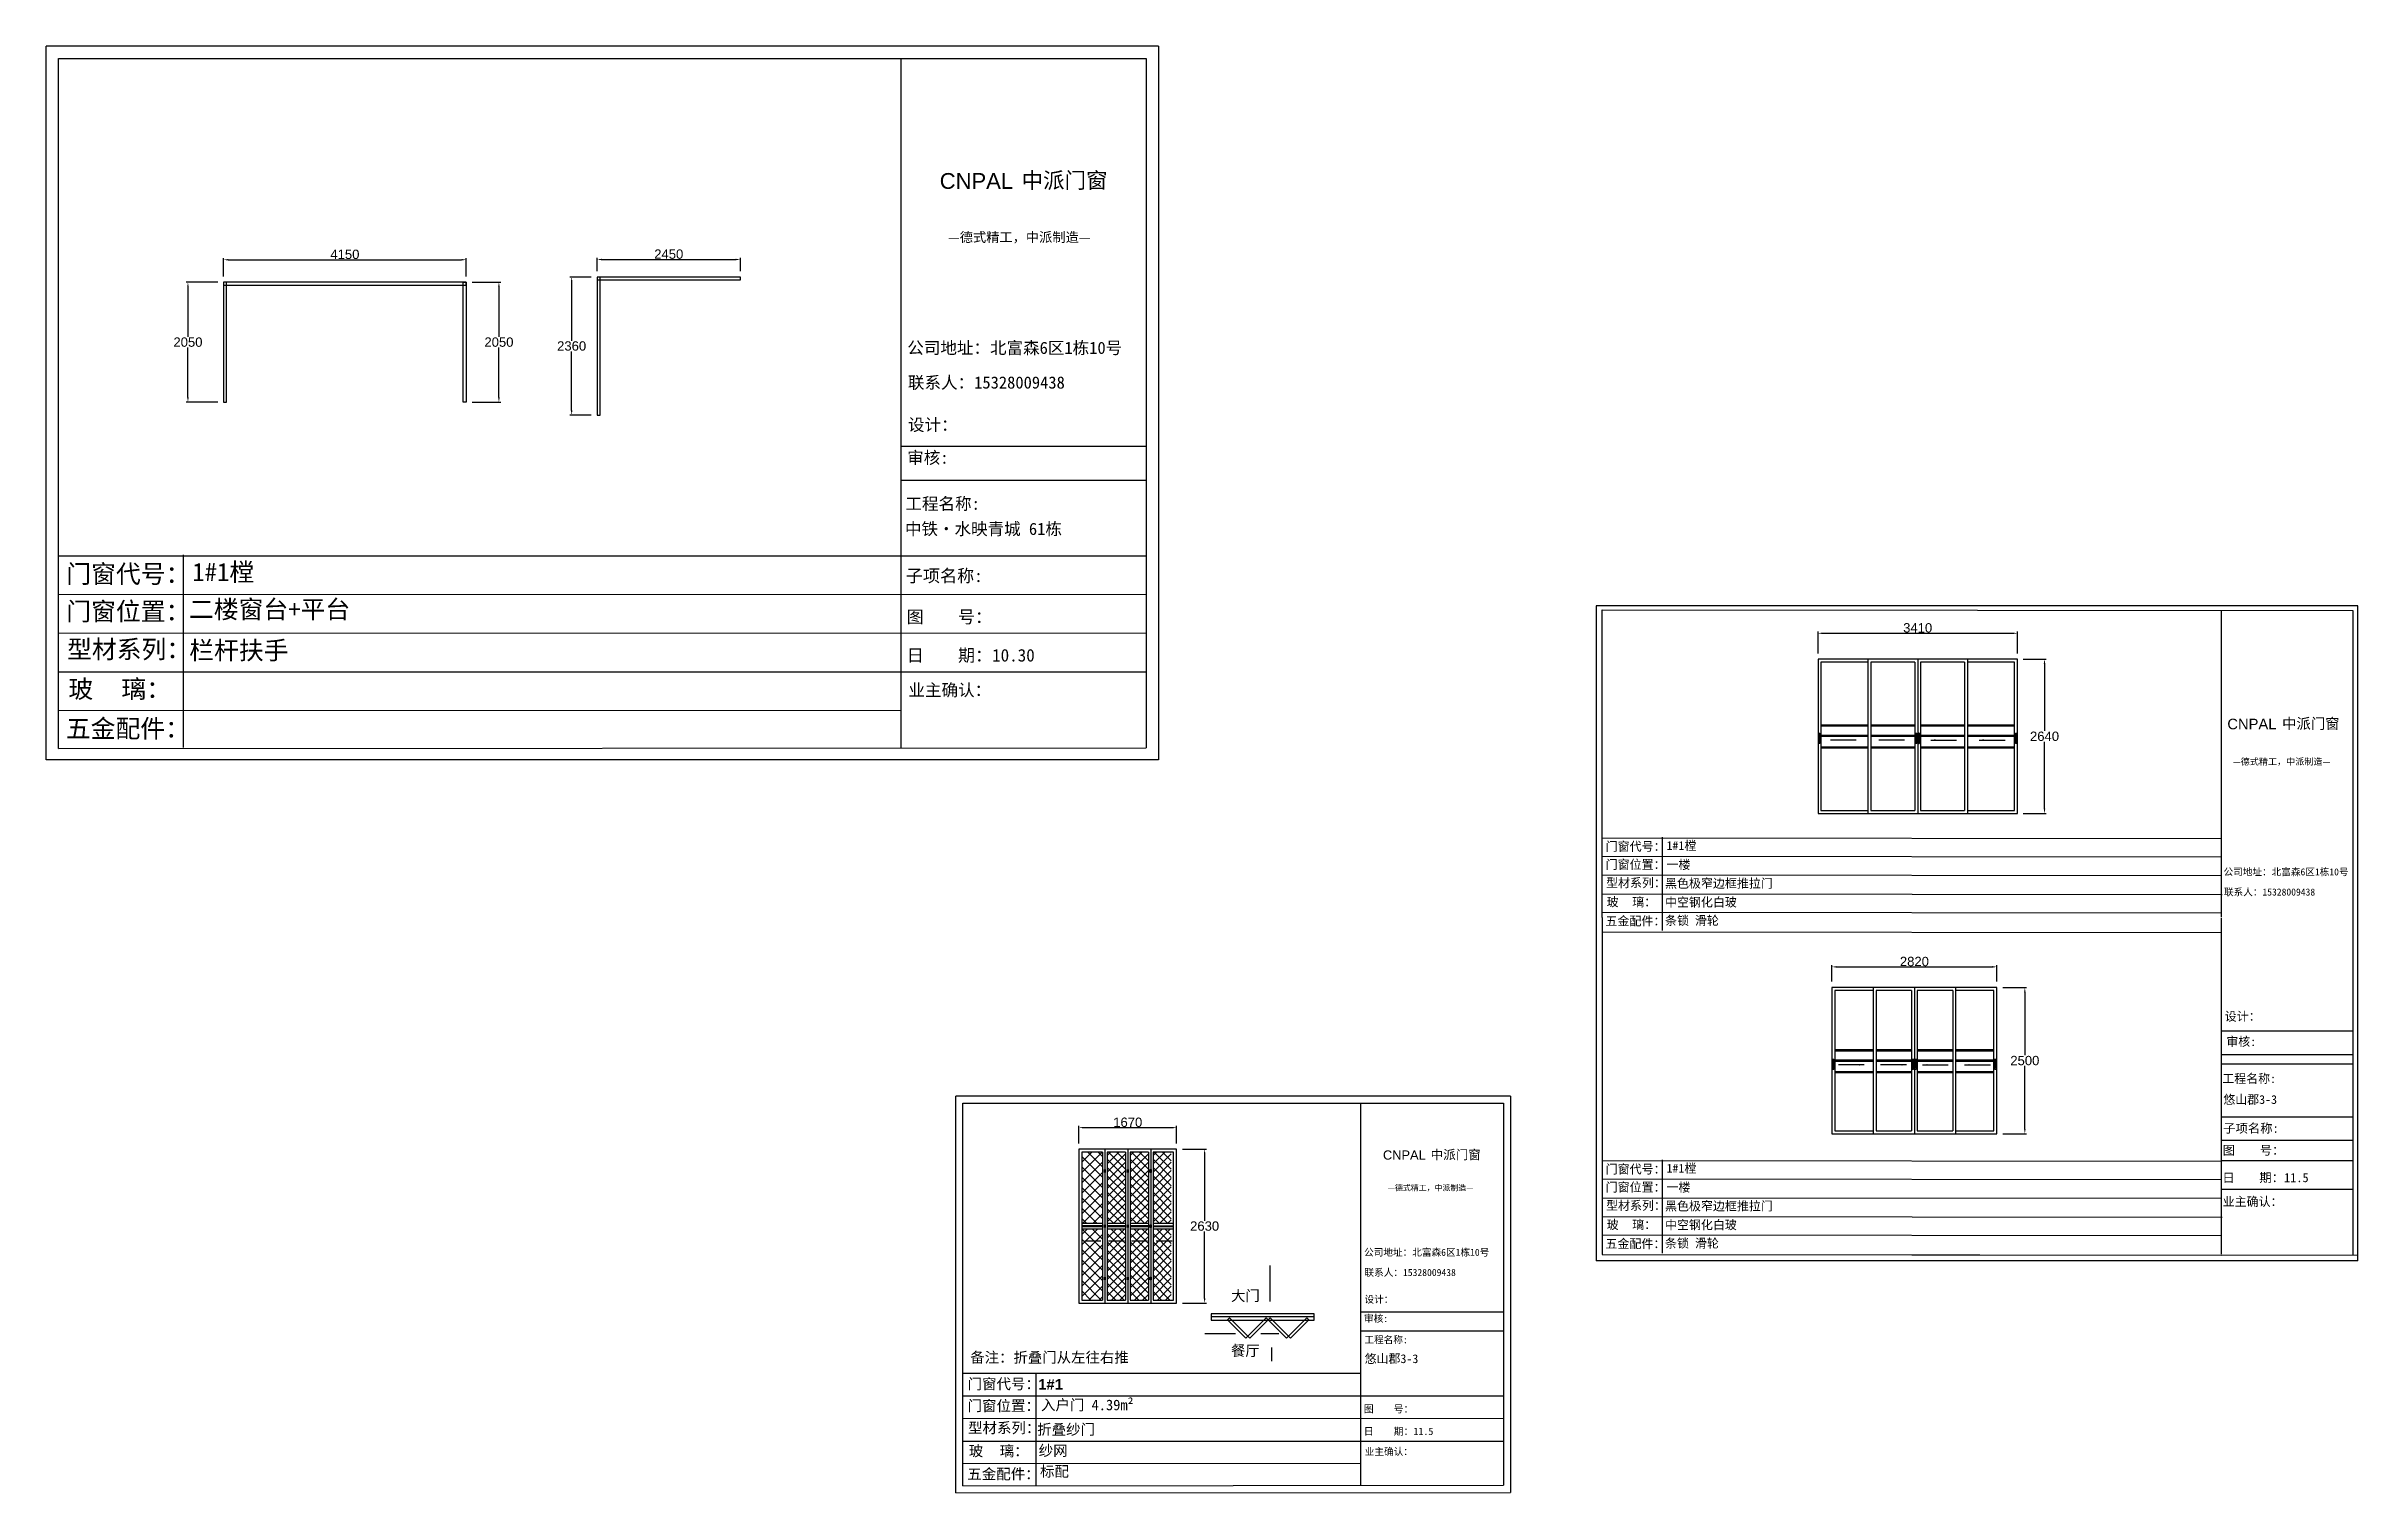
# Model space of a CAD drawing. Header units: inches. Extents: x -138455 to 599497, y -747149 to 13167.
# Drawn here: x 312230 to 351772, y -473046 to -448312 of the extents above; entities that cross this region are included whole.
import ezdxf

# ---------------------------------------------------------------- set-up
doc = ezdxf.new("R2010")
doc.units = ezdxf.units.IN
doc.header["$MEASUREMENT"] = 0
doc.header["$PDMODE"] = 35
doc.header["$PDSIZE"] = -3
doc.layers.add('0 @ 1', color=7, linetype='Continuous')
doc.styles.add('Annotative', font='arialbd.ttf')
doc.styles.add('MtXpl_', font='')
doc.styles.get("Standard").update_dxf_attribs({"font": 'arial.ttf'})
doc.styles.get('MtXpl_').set_extended_font_data('SimSun')
doc.dimstyles.get("Standard").update_dxf_attribs({"dimtxt": 80, "dimasz": 70, "dimexe": 40, "dimexo": 80, "dimgap": 0, "dimtad": 1, "dimtih": 1, "dimtoh": 1, "dimdec": 0, "dimzin": 0, "dimdsep": 46, "dimtxsty": 'Standard', "dimcen": 0.09, "dimadec": 0, "dimazin": 0, "dimtfac": 1, "dimtdec": 0, "dimtofl": 0, "dimtmove": 0, "dimatfit": 3, "dimfxl": 0, "dimtolj": 1, "dimtzin": 0, "dimarcsym": 0})

msp = doc.modelspace()

# ---------------------------------------------------------------- texts
for height, p in [(269.64, (327514, -450750.1)), (180.36, (349541.2, -459991.3)), (157.16, (335096.4, -467349.9))]:
    msp.add_text('CNPAL', height=height).set_placement(p)
at = {"style": 'MtXpl_'}
for s, height, p in [('中派门窗', 269.64, (328914.1, -450739)), ('—德式精工，中派制造—', 165.935, (327655.1, -451659)), ('公司地址：北富森6区1栋10号', 207.419, (326959.8, -453572.5)), ('联系人：15328009438', 207.419, (326971.1, -454165.4)), ('设计：', 207.42, (326971.4, -454887.7)), ('审核:', 207.42, (326958.1, -455450.1)), ('工程名称:', 207.42, (326927.8, -456237.3)), ('中铁·水映青城 61栋', 207.419, (326919.2, -456667.9)), ('子项名称:', 214.34, (326934.4, -457473.2)), ('图    号：', 214.34, (326949.8, -458176.1)), ('日    期：10.30', 214.336, (326950.6, -458832.7)), ('业主确认：', 207.42, (326979.3, -459424)), ('中派门窗', 180.36, (350477.7, -459983.9)), ('—德式精工，中派制造—', 110.99, (349635.6, -460599.3)), ('公司地址：北富森6区1栋10号', 120.577, (349477.1, -462490)), ('联系人：15328009438', 120.577, (349483.7, -462834.7)), ('设计：', 149.85, (349497.4, -464976.1)), ('审核:', 149.85, (349523.3, -465406.5)), ('工程名称:', 149.85, (349454.6, -466039.8)), ('悠山郡3-3', 149.85, (349471.9, -466397.9)), ('子项名称:', 154.84, (349470.1, -466890.7)), ('中派门窗', 157.16, (335912.4, -467343.4)), ('图    号：', 154.84, (349462.7, -467266.2)), ('—德式精工，中派制造—', 96.712, (335178.6, -467879.7)), ('日    期：11.5', 154.844, (349455.6, -467735.6)), ('业主确认：', 149.85, (349462.2, -468143.9)), ('公司地址：北富森6区1栋10号', 120.89, (334773.4, -468994.9)), ('联系人：15328009438', 120.89, (334779.9, -469340.5)), ('设计：', 120.89, (334780.1, -469799.2)), ('审核:', 120.89, (334772.4, -470127)), ('工程名称:', 120.89, (334779.6, -470490.1)), ('悠山郡3-3', 149.85, (334782.5, -470829.4)), ('图    号：', 124.92, (334767.6, -471675.7)), ('日    期：11.5', 124.922, (334768, -472058.3)), ('业主确认：', 120.89, (334784.8, -472402.9))]:
    msp.add_text(s, height=height, dxfattribs=at).set_placement(p)
at = {"layer": '0 @ 1', "style": 'Annotative'}
for s, height, p in [('门窗代号：', 311.13, (312573.2, -457489.7)), ('门窗位置：', 311.13, (312573.2, -458130.7)), ('型材系列：', 311.13, (312586.3, -458778.2)), ('玻    璃：', 311.13, (312608.1, -459457.1)), ('五金配件：', 311.13, (312565.6, -460133.6)), ('门窗代号：', 150.15, (338907.1, -462070.6)), ('门窗位置：', 150.15, (338907.1, -462379.9)), ('型材系列：', 150.15, (338913.4, -462692.4)), ('玻    璃：', 150.15, (338923.9, -463020.1)), ('五金配件：', 150.15, (338903.4, -463346.5)), ('门窗代号：', 150.15, (338907.1, -467588.5)), ('门窗位置：', 150.15, (338907.1, -467897.8)), ('型材系列：', 150.15, (338913.4, -468210.3)), ('玻    璃：', 150.15, (338923.9, -468538)), ('五金配件：', 150.15, (338903.4, -468864.4)), ('门窗代号：', 181.34, (327991.5, -471275.6)), ('1#1', 181.34, (329199.9, -471284.3)), ('门窗位置：', 181.34, (327991.5, -471649.2)), ('型材系列：', 181.34, (327999.1, -472026.6)), ('折叠纱门 ', 181.34, (329181.3, -472053.8)), ('玻    璃：', 181.34, (328011.8, -472422.3)), ('纱网', 181.34, (329207.5, -472414.4)), ('五金配件：', 181.34, (327987, -472816.5))]:
    msp.add_text(s, height=height, dxfattribs=at).set_placement(p)
at = {"layer": '0 @ 1', "attachment_point": 1, "style": 'Annotative'}
for s, width, heights, insert, char_height in [('{\\fSimSun|b1|i0|c134|p2;1#1樘}', 4396.385, [0], (314727.6, -457146.8), 311.128), ('{\\fSimSun|b1|i0|c134|p2;二楼窗台+平台}', 9623.649, [0], (314672.2, -457783.7), 311.128), ('{\\fSimSun|b1|i0|c134|p2;栏杆扶手}', 9006.576, [0], (314676, -458486), 311.128), ('{\\fSimSun|b1|i0|c134|p2;一楼}', 4396.385, [0], (339946.9, -462231.5), 150.152), ('{\\fSimSun|b1|i0|c134|p2;1#1樘}', 4396.385, [0], (339946.8, -461905.1), 150.152), ('{\\fSimSun|b1|i0|c134|p2;黑色极窄边框推拉门}', 4396.385, [165.5], (339921.9, -462551.4), 150.152), ('{\\fSimSun|b1|i0|c134|p2;中空钢化白玻}', 4396.385, [0], (339922, -462873.4), 150.152), ('{\\fSimSun|b1|i0|c134|p2;条锁 滑轮 }', 4396.385, [0], (339922.1, -463188), 150.152), ('{\\fSimSun|b1|i0|c134|p2;一楼}', 4396.385, [0], (339946.9, -467749.4), 150.152), ('{\\fSimSun|b1|i0|c134|p2;1#1樘}', 4396.385, [0], (339946.8, -467423), 150.152), ('{\\fSimSun|b1|i0|c134|p2;黑色极窄边框推拉门}', 4396.385, [165.5], (339921.9, -468069.3), 150.152), ('{\\fSimSun|b1|i0|c134|p2;中空钢化白玻}', 4396.385, [0], (339922, -468391.3), 150.152), ('{\\fSimSun|b1|i0|c134|p2;条锁 滑轮 }', 4396.385, [0], (339922.1, -468705.9), 150.152), ('{\\fSimSun|b1|i0|c134|p2;大门}', 604.699, [0], (332496.9, -469587.1), 180.693), ('{\\fSimSun|b1|i0|c134|p2;餐厅}', 604.699, [0], (332496.9, -470525.8), 180.693), ('{\\fSimSun|b1|i0|c134|p2;备注：折叠门从左往右推}', 4530.551, [0], (328036.5, -470641.4), 180.693), ('{\\fSimSun|b1|i0|c134|p2;入户门 4.39m²}', 4396.385, [0], (329246.4, -471453.7), 181.335), ('{\\fSimSun|b1|i0|c134|p2;标配}', 7563.173, [0], (329230.1, -472589.6), 181.335)]:
    msp.add_mtext_dynamic_manual_height_columns(s, width=width, gutter_width=903.5, heights=heights, dxfattribs=dict(at, insert=insert, char_height=char_height))

# ---------------------------------------------------------------- blocks, each defined once
blk = doc.blocks.new('*D2137')
at = {"color": 0, "lineweight": -2, "transparency": 16777216}
for p, q in [((315264, -452247), (315264, -451933)), ((315344, -451963), (319334, -451963)), ((319414, -452247), (319414, -451933))]:
    blk.add_line(p, q, dxfattribs=at)
at = {"color": 0, "transparency": 16777216}
for points in [[(315344, -451950), (315344, -451976), (315264, -451963)], [(319334, -451950), (319334, -451976), (319414, -451963)]]:
    blk.add_solid(points, dxfattribs=at)
at = {"layer": 'Defpoints', "color": 0, "transparency": 16777216}
for p in [(319414, -451963), (315264, -452347), (319414, -452347)]:
    blk.add_point(p, dxfattribs=at)
at = {"color": 0, "transparency": 16777216, "insert": (317339, -451871), "char_height": 160, "attachment_point": 5}
blk.add_mtext('\\A1;4150', dxfattribs=at)
blk = doc.blocks.new('*D2138')
at = {"color": 0, "lineweight": -2, "transparency": 16777216}
for p, q in [((315164, -452347), (314624, -452347)), ((314654, -452427), (314654, -453280)), ((314654, -454317), (314654, -453463)), ((315164, -454397), (314624, -454397))]:
    blk.add_line(p, q, dxfattribs=at)
at = {"color": 0, "transparency": 16777216}
for points in [[(314641, -452427), (314667, -452427), (314654, -452347)], [(314641, -454317), (314667, -454317), (314654, -454397)]]:
    blk.add_solid(points, dxfattribs=at)
at = {"layer": 'Defpoints', "color": 0, "transparency": 16777216}
for p in [(315264, -452347), (314654, -454397), (315264, -454397)]:
    blk.add_point(p, dxfattribs=at)
at = {"color": 0, "transparency": 16777216, "insert": (314654, -453372), "char_height": 160, "attachment_point": 5}
blk.add_mtext('\\A1;2050', dxfattribs=at)
blk = doc.blocks.new('*D2139')
at = {"color": 0, "lineweight": -2, "transparency": 16777216}
for p, q in [((319514, -452347), (320004, -452347)), ((319974, -452427), (319974, -453280)), ((319974, -454317), (319974, -453463)), ((319514, -454397), (320004, -454397))]:
    blk.add_line(p, q, dxfattribs=at)
at = {"color": 0, "transparency": 16777216}
for points in [[(319960, -452427), (319987, -452427), (319974, -452347)], [(319960, -454317), (319987, -454317), (319974, -454397)]]:
    blk.add_solid(points, dxfattribs=at)
at = {"layer": 'Defpoints', "color": 0, "transparency": 16777216}
for p in [(319414, -452347), (319414, -454397), (319974, -454397)]:
    blk.add_point(p, dxfattribs=at)
at = {"color": 0, "transparency": 16777216, "insert": (319974, -453372), "char_height": 160, "attachment_point": 5}
blk.add_mtext('\\A1;2050', dxfattribs=at)
blk = doc.blocks.new('*D2140')
at = {"color": 0, "lineweight": -2, "transparency": 16777216}
for p, q in [((321654, -452158), (321654, -451928)), ((321734, -451958), (324024, -451958)), ((324104, -452158), (324104, -451928))]:
    blk.add_line(p, q, dxfattribs=at)
at = {"color": 0, "transparency": 16777216}
for points in [[(321734, -451945), (321734, -451972), (321654, -451958)], [(324024, -451945), (324024, -451972), (324104, -451958)]]:
    blk.add_solid(points, dxfattribs=at)
at = {"layer": 'Defpoints', "color": 0, "transparency": 16777216}
for p in [(324104, -451958), (321654, -452258), (324104, -452258)]:
    blk.add_point(p, dxfattribs=at)
at = {"color": 0, "transparency": 16777216, "insert": (322879, -451867), "char_height": 160, "attachment_point": 5}
blk.add_mtext('\\A1;2450', dxfattribs=at)
blk = doc.blocks.new('*D2141')
at = {"color": 0, "lineweight": -2, "transparency": 16777216}
for p, q in [((321554, -452258), (321188, -452258)), ((321218, -452338), (321218, -453347)), ((321218, -454538), (321218, -453530)), ((321554, -454618), (321188, -454618))]:
    blk.add_line(p, q, dxfattribs=at)
at = {"color": 0, "transparency": 16777216}
for points in [[(321205, -452338), (321232, -452338), (321218, -452258)], [(321205, -454538), (321232, -454538), (321218, -454618)]]:
    blk.add_solid(points, dxfattribs=at)
at = {"layer": 'Defpoints', "color": 0, "transparency": 16777216}
for p in [(321654, -452258), (321218, -454618), (321654, -454618)]:
    blk.add_point(p, dxfattribs=at)
at = {"color": 0, "transparency": 16777216, "insert": (321218, -453438), "char_height": 160, "attachment_point": 5}
blk.add_mtext('\\A1;2360', dxfattribs=at)
blk = doc.blocks.new('*D2147')
at = {"color": 0, "lineweight": -2, "transparency": 16777216}
for p, q in [((342539, -458694), (342539, -458320)), ((342619, -458350), (345869, -458350)), ((345949, -458694), (345949, -458320))]:
    blk.add_line(p, q, dxfattribs=at)
at = {"color": 0, "transparency": 16777216}
for points in [[(342619, -458337), (342619, -458363), (342539, -458350)], [(345869, -458337), (345869, -458363), (345949, -458350)]]:
    blk.add_solid(points, dxfattribs=at)
at = {"layer": 'Defpoints', "color": 0, "transparency": 16777216}
for p in [(345949, -458350), (342539, -458794), (345949, -458794)]:
    blk.add_point(p, dxfattribs=at)
at = {"color": 0, "transparency": 16777216, "insert": (344244, -458258), "char_height": 160, "attachment_point": 5}
blk.add_mtext('\\A1;3410', dxfattribs=at)
blk = doc.blocks.new('*D2148')
at = {"color": 0, "lineweight": -2, "transparency": 16777216}
for p, q in [((346049, -458794), (346444, -458794)), ((346414, -458874), (346414, -460020)), ((346414, -461349), (346414, -460204)), ((346049, -461429), (346444, -461429))]:
    blk.add_line(p, q, dxfattribs=at)
at = {"color": 0, "transparency": 16777216}
for points in [[(346400, -458874), (346427, -458874), (346414, -458794)], [(346400, -461349), (346427, -461349), (346414, -461429)]]:
    blk.add_solid(points, dxfattribs=at)
at = {"layer": 'Defpoints', "color": 0, "transparency": 16777216}
for p in [(345949, -458794), (345949, -461429), (346414, -461429)]:
    blk.add_point(p, dxfattribs=at)
at = {"color": 0, "transparency": 16777216, "insert": (346414, -460112), "char_height": 160, "attachment_point": 5}
blk.add_mtext('\\A1;2640', dxfattribs=at)
blk = doc.blocks.new('*D2149')
at = {"color": 0, "lineweight": -2, "transparency": 16777216}
for p, q in [((342778, -464307), (342778, -464024)), ((342858, -464054), (345518, -464054)), ((345598, -464307), (345598, -464024))]:
    blk.add_line(p, q, dxfattribs=at)
at = {"color": 0, "transparency": 16777216}
for points in [[(342858, -464041), (342858, -464068), (342778, -464054)], [(345518, -464041), (345518, -464068), (345598, -464054)]]:
    blk.add_solid(points, dxfattribs=at)
at = {"layer": 'Defpoints', "color": 0, "transparency": 16777216}
for p in [(345598, -464054), (342778, -464407), (345598, -464407)]:
    blk.add_point(p, dxfattribs=at)
at = {"color": 0, "transparency": 16777216, "insert": (344188, -463963), "char_height": 160, "attachment_point": 5}
blk.add_mtext('\\A1;2820', dxfattribs=at)
blk = doc.blocks.new('*D2158')
at = {"color": 0, "lineweight": -2, "transparency": 16777216}
for p, q in [((331666, -467172), (332076, -467172)), ((332046, -467252), (332046, -468395)), ((332046, -469722), (332046, -468579)), ((331666, -469802), (332076, -469802))]:
    blk.add_line(p, q, dxfattribs=at)
at = {"color": 0, "transparency": 16777216}
for points in [[(332033, -467252), (332060, -467252), (332046, -467172)], [(332033, -469722), (332060, -469722), (332046, -469802)]]:
    blk.add_solid(points, dxfattribs=at)
at = {"layer": 'Defpoints', "color": 0, "transparency": 16777216}
for p in [(331566, -467172), (331566, -469802), (332046, -469802)]:
    blk.add_point(p, dxfattribs=at)
at = {"color": 0, "transparency": 16777216, "insert": (332046, -468487), "char_height": 160, "attachment_point": 5}
blk.add_mtext('\\A1;2630', dxfattribs=at)
blk = doc.blocks.new('*D2159')
at = {"color": 0, "lineweight": -2, "transparency": 16777216}
for p, q in [((329896, -467072), (329896, -466773)), ((329976, -466803), (331486, -466803)), ((331566, -467072), (331566, -466773))]:
    blk.add_line(p, q, dxfattribs=at)
at = {"color": 0, "transparency": 16777216}
for points in [[(329976, -466790), (329976, -466817), (329896, -466803)], [(331486, -466790), (331486, -466817), (331566, -466803)]]:
    blk.add_solid(points, dxfattribs=at)
at = {"layer": 'Defpoints', "color": 0, "transparency": 16777216}
for p in [(331566, -466803), (329896, -467172), (331566, -467172)]:
    blk.add_point(p, dxfattribs=at)
at = {"color": 0, "transparency": 16777216, "insert": (330731, -466712), "char_height": 160, "attachment_point": 5}
blk.add_mtext('\\A1;1670', dxfattribs=at)
blk = doc.blocks.new('*D2160')
at = {"color": 0, "lineweight": -2, "transparency": 16777216}
for p, q in [((345698, -464407), (346107, -464407)), ((346077, -464487), (346077, -465565)), ((346077, -466827), (346077, -465748)), ((345698, -466907), (346107, -466907))]:
    blk.add_line(p, q, dxfattribs=at)
at = {"color": 0, "transparency": 16777216}
for points in [[(346064, -464487), (346090, -464487), (346077, -464407)], [(346064, -466827), (346090, -466827), (346077, -466907)]]:
    blk.add_solid(points, dxfattribs=at)
at = {"layer": 'Defpoints', "color": 0, "transparency": 16777216}
for p in [(345598, -464407), (345598, -466907), (346077, -466907)]:
    blk.add_point(p, dxfattribs=at)
at = {"color": 0, "transparency": 16777216, "insert": (346077, -465657), "char_height": 160, "attachment_point": 5}
blk.add_mtext('\\A1;2500', dxfattribs=at)

# ---------------------------------------------------------------- dimensions: what is measured, and where the dimension line sits
for base, p1, p2, picture, middle in [((319414.2, -451963), (315264.2, -452346.6), (319414.2, -452346.6), '*D2137', (317339.2, -451871.3)), ((324104.1, -451958.4), (321654.1, -452258.5), (324104.1, -452258.5), '*D2140', (322879.1, -451866.7)), ((345949.1, -458350.1), (342539.1, -458794.5), (345949.1, -458794.5), '*D2147', (344244.1, -458258.4)), ((345597.6, -464054.2), (342777.6, -464406.6), (345597.6, -464406.6), '*D2149', (344187.6, -463962.5)), ((331566.1, -466803.3), (329896.1, -467172.1), (331566.1, -467172.1), '*D2159', (330731.1, -466711.6))]:
    dim = msp.add_linear_dim(base=base, p1=p1, p2=p2, dimstyle='Standard', override={"dimtxt": 160, "dimasz": 80, "dimexe": 30, "dimexo": 100, "dimgap": 10, "dimfxl": 100})
    dim.commit()
    dim.dimension.update_dxf_attribs({"geometry": picture, "text_midpoint": middle})
for base, p1, p2, picture, middle in [((314654.1, -454396.6), (315264.2, -452346.6), (315264.2, -454396.6), '*D2138', (314654.1, -453371.6)), ((319973.7, -454396.6), (319414.2, -452346.6), (319414.2, -454396.6), '*D2139', (319973.7, -453371.6)), ((321218.3, -454618.5), (321654.1, -452258.5), (321654.1, -454618.5), '*D2141', (321218.3, -453438.5)), ((346076.9, -466906.6), (345597.6, -464406.6), (345597.6, -466906.6), '*D2160', (346076.9, -465656.6)), ((332046.4, -469802.1), (331566.1, -467172.1), (331566.1, -469802.1), '*D2158', (332046.4, -468487.1))]:
    dim = msp.add_linear_dim(base=base, p1=p1, p2=p2, angle=90, dimstyle='Standard', override={"dimtxt": 160, "dimasz": 80, "dimexe": 30, "dimexo": 100, "dimgap": 10, "dimfxl": 100})
    dim.commit()
    dim.dimension.update_dxf_attribs({"geometry": picture, "text_midpoint": middle})
dim = msp.add_linear_dim(base=(346413.6, -461429.5), p1=(345949.1, -458794.5), p2=(345949.1, -461429.5), angle=90, text='2640', dimstyle='Standard', override={"dimtxt": 160, "dimasz": 80, "dimexe": 30, "dimexo": 100, "dimgap": 10, "dimfxl": 100})
dim.commit()
dim.dimension.update_dxf_attribs({"geometry": '*D2148', "text_midpoint": (346413.6, -460112)})

# ---------------------------------------------------------------- hatches: boundary and pattern name
h = msp.add_hatch()
h.set_pattern_fill('ANSI37', color=256, scale=1000)
h.set_pattern_definition([(45, (-6588.78, 13309.5), (-88.388348, 88.388348), []), (135, (-6588.78, 13309.5), (-88.388348, -88.388348), [])])
h.paths.add_polyline_path([(330298.6, -467222.1), (329946.1, -467222.1), (329946.1, -468444.6), (330298.6, -468444.6)])
h.paths.add_polyline_path([(330298.6, -468534.6), (329946.1, -468534.6), (329946.1, -469752.1), (330298.6, -469752.1)])
h = msp.add_hatch()
h.set_pattern_fill('ANSI37', color=256, scale=800)
h.set_pattern_definition([(45, (-6588.78, 13309.49), (-70.710678, 70.710678), []), (135, (-6588.78, 13309.49), (-70.710678, -70.710678), [])])
h.paths.add_polyline_path([(330691.1, -467222.1), (330378.6, -467222.1), (330378.6, -468444.6), (330691.1, -468444.6)])
h.paths.add_polyline_path([(330378.6, -469752.1), (330691.1, -469752.1), (330691.1, -468534.6), (330378.6, -468534.6)])
h = msp.add_hatch()
h.set_pattern_fill('ANSI37', color=256, scale=800)
h.set_pattern_definition([(45, (-6196.28, 13309.49), (-70.710678, 70.710678), []), (135, (-6196.28, 13309.49), (-70.710678, -70.710678), [])])
h.paths.add_polyline_path([(331083.6, -467222.1), (330771.1, -467222.1), (330771.1, -468444.6), (331083.6, -468444.6)])
h.paths.add_polyline_path([(331083.6, -468534.6), (330771.1, -468534.6), (330771.1, -469752.1), (331083.6, -469752.1)])
h = msp.add_hatch()
h.set_pattern_fill('ANSI37', color=256, scale=800)
h.set_pattern_definition([(45, (-5803.78, 13309.49), (-70.710678, 70.710678), []), (135, (-5803.78, 13309.49), (-70.710678, -70.710678), [])])
h.paths.add_polyline_path([(331476.1, -467222.1), (331163.6, -467222.1), (331163.6, -468444.6), (331476.1, -468444.6)])
h.paths.add_polyline_path([(331476.1, -468534.6), (331163.6, -468534.6), (331163.6, -469752.1), (331476.1, -469752.1)])

# ---------------------------------------------------------------- linework, layer by layer
for p, q in [((331254.8, -448312), (312229.8, -448312)), ((312229.8, -460515.9), (312229.8, -448312)), ((331254.8, -448312), (331254.8, -460515.9)), ((312437.2, -448518.7), (331048.1, -448518.7)), ((312437.2, -460320.2), (312437.2, -448518.7)), ((326851.8, -448518.7), (326851.8, -460309.3)), ((331048.1, -448518.7), (331048.1, -460308.6)), ((326851.8, -455153.1), (331048.1, -455153.1)), ((326851.8, -455734.3), (331048.1, -455734.3)), ((312435.1, -457023.7), (331048.1, -457023.7)), ((314572.7, -457007.5), (314573.6, -460305.4)), ((312435.5, -457685.8), (331048.1, -457681.3)), ((338745.8, -457877.9), (338745.8, -463311.2)), ((351772.4, -457877.9), (338745.8, -457877.9)), ((351772.4, -463320.7), (351772.4, -457877.9)), ((338845.7, -463211.3), (338845.8, -457948.8)), ((338845.8, -457948.8), (351688.5, -457962)), ((344594.1, -457954.7), (344594.1, -457954.2)), ((349433.4, -457962), (349433.3, -463203.8)), ((351688.5, -457962), (351690.4, -463220.6)), ((312435.9, -458348.1), (331048.1, -458343.6)), ((312436.4, -459010.8), (331048.1, -459010.8)), ((342589.1, -458844.5), (342589.1, -461379.5)), ((343391.6, -458844.5), (342589.1, -458844.5)), ((343391.6, -458794.5), (343391.6, -461429.5)), ((343441.6, -458844.5), (343441.6, -461379.5)), ((344194.1, -458844.5), (343441.6, -458844.5)), ((344194.1, -458844.5), (344194.1, -461379.5)), ((344244.1, -458794.5), (344244.1, -461429.5)), ((344294.1, -458844.5), (344294.1, -461379.5)), ((345046.6, -458844.5), (344294.1, -458844.5)), ((345046.6, -458844.5), (345046.6, -461379.5)), ((345096.6, -458794.5), (345096.6, -461429.5)), ((345899.1, -458844.5), (345096.6, -458844.5)), ((345899.1, -461379.5), (345899.1, -458844.5)), ((312436.8, -459668.1), (326851.8, -459662.2)), ((342589.1, -459914), (343391.6, -459914)), ((342589.1, -459934), (343391.6, -459934)), ((342589.1, -460092), (343391.6, -460092)), ((342589.1, -460112), (343391.6, -460112)), ((343441.6, -459914), (344194.1, -459914)), ((343441.6, -459934), (344194.1, -459934)), ((343441.6, -460092), (344194.1, -460092)), ((343441.6, -460112), (344194.1, -460112)), ((344294.1, -459914), (345046.6, -459914)), ((344294.1, -459934), (345046.6, -459934)), ((344294.1, -460092), (345046.6, -460092)), ((344294.1, -460112), (345046.6, -460112)), ((345096.6, -459914), (345899.1, -459914)), ((345096.6, -459934), (345899.1, -459934)), ((345096.6, -460092), (345899.1, -460092)), ((345096.6, -460112), (345899.1, -460112)), ((331254.8, -460515.9), (312229.8, -460515.9)), ((312437.2, -460320.2), (331048.1, -460308.6)), ((342589.1, -460289.9), (343391.6, -460289.9)), ((342589.1, -460309.9), (343391.6, -460309.9)), ((343441.6, -460289.9), (344194.1, -460289.9)), ((343441.6, -460309.9), (344194.1, -460309.9)), ((344294.1, -460289.9), (345046.6, -460289.9)), ((344294.1, -460309.9), (345046.6, -460309.9)), ((345096.6, -460289.9), (345899.1, -460289.9)), ((345096.6, -460309.9), (345899.1, -460309.9)), ((342589.1, -461379.5), (343391.6, -461379.5)), ((343441.6, -461379.5), (344194.1, -461379.5)), ((344294.1, -461379.5), (345046.6, -461379.5)), ((345096.6, -461379.5), (345899.1, -461379.5)), ((338845.8, -461845.7), (349433.3, -461857)), ((339872, -461837.9), (339872.4, -463429.4)), ((338845.8, -462163.1), (349433.3, -462174.3)), ((338845.8, -462482.7), (349433.3, -462493.9)), ((338845.7, -462804.7), (349451.9, -462816)), ((338745.8, -463311.2), (338745.8, -469083.3)), ((338845.7, -463119), (349433.3, -463132.3)), ((338845.7, -463211.3), (338845.7, -468973.9)), ((349433.4, -463219.2), (349433.3, -468966.4)), ((351688.4, -463220.6), (351690.4, -468983.2)), ((351772.4, -469083.3), (351772.4, -463320.7)), ((338845.7, -463456), (349433.4, -463464)), ((342827.6, -464456.6), (342827.6, -466856.6)), ((343482.6, -464456.6), (342827.6, -464456.6)), ((343482.6, -464406.6), (343482.6, -466906.6)), ((343532.6, -464456.6), (343532.6, -466856.6)), ((344137.6, -464456.6), (343532.6, -464456.6)), ((344137.6, -464456.6), (344137.6, -466856.6)), ((344187.6, -464406.6), (344187.6, -466906.6)), ((344237.6, -464456.6), (344237.6, -466856.6)), ((344842.6, -464456.6), (344237.6, -464456.6)), ((344842.6, -464456.6), (344842.6, -466856.6)), ((344892.6, -464406.6), (344892.6, -466906.6)), ((345547.6, -464456.6), (344892.6, -464456.6)), ((345547.6, -466856.6), (345547.6, -464456.6)), ((349433.4, -465146), (351688.5, -465146)), ((342827.6, -465467), (343482.6, -465467)), ((342827.6, -465487), (343482.6, -465487)), ((342827.6, -465645), (343482.6, -465645)), ((342827.6, -465665), (343482.6, -465665)), ((343532.6, -465467), (344137.6, -465467)), ((343532.6, -465487), (344137.6, -465487)), ((343532.6, -465645), (344137.6, -465645)), ((343532.6, -465665), (344137.6, -465665)), ((344237.6, -465467), (344842.6, -465467)), ((344237.6, -465487), (344842.6, -465487)), ((344237.6, -465645), (344842.6, -465645)), ((344237.6, -465665), (344842.6, -465665)), ((344892.6, -465467), (345547.6, -465467)), ((344892.6, -465487), (345547.6, -465487)), ((344892.6, -465645), (345547.6, -465645)), ((344892.6, -465665), (345547.6, -465665)), ((349433.3, -465552.3), (351688.4, -465552.3)), ((349433.3, -465713.3), (351689.9, -465712.6)), ((342827.6, -465842.9), (343482.6, -465842.9)), ((342827.6, -465862.9), (343482.6, -465862.9)), ((343532.6, -465842.9), (344137.6, -465842.9)), ((343532.6, -465862.9), (344137.6, -465862.9)), ((344237.6, -465842.9), (344842.6, -465842.9)), ((344237.6, -465862.9), (344842.6, -465862.9)), ((344892.6, -465842.9), (345547.6, -465842.9)), ((344892.6, -465862.9), (345547.6, -465862.9)), ((337276.6, -466263.5), (327791.3, -466263.5)), ((327791.3, -473046.3), (327791.3, -466263.5)), ((327912.2, -466384), (337156.1, -466384)), ((327912.2, -472925.3), (327912.2, -466384)), ((334710.4, -466384), (334710.4, -472918.9)), ((337156.1, -466384), (337156.1, -472918.5)), ((337276.6, -466263.5), (337276.6, -473039.3)), ((342827.6, -466856.6), (343482.6, -466856.6)), ((343532.6, -466856.6), (344137.6, -466856.6)), ((344237.6, -466856.6), (344842.6, -466856.6)), ((344892.6, -466856.6), (345547.6, -466856.6)), ((349433.3, -466620.7), (351690, -466620)), ((331566.1, -467172.1), (329896.1, -467172.1)), ((329896.1, -467172.1), (329896.1, -469802.1)), ((329946.1, -467222.1), (329946.1, -469752.1)), ((330298.6, -467222.1), (329946.1, -467222.1)), ((330298.6, -467222.1), (330298.6, -469752.1)), ((330338.6, -467172.1), (330338.6, -467520.9)), ((330378.6, -467222.1), (330378.6, -469752.1)), ((330691.1, -467222.1), (330378.6, -467222.1)), ((330691.1, -467222.1), (330691.1, -469752.1)), ((330731.1, -467172.1), (330731.1, -468463)), ((330771.1, -467222.1), (330771.1, -469752.1)), ((331083.6, -467222.1), (330771.1, -467222.1)), ((331083.6, -467222.1), (331083.6, -469752.1)), ((331123.6, -467172.1), (331123.6, -468463)), ((331516.1, -467222.1), (331163.6, -467222.1)), ((331163.6, -467222.1), (331163.6, -469752.1)), ((331516.1, -469752.1), (331516.1, -467222.1)), ((331566.1, -469802.1), (331566.1, -467172.1)), ((338845.8, -467363.6), (349433.3, -467374.9)), ((339872, -467355.8), (339872.4, -468947.4)), ((349433.3, -467019), (351690.1, -467018.4)), ((349433.3, -467366.4), (351690.2, -467365.7)), ((330338.6, -467569), (330338.6, -468463)), ((338845.8, -467681), (349433.3, -467692.3)), ((338845.8, -468000.6), (349433.3, -468011.9)), ((349433.3, -467856.8), (351690.3, -467856.1)), ((330338.6, -468511.2), (330338.6, -469358.4)), ((330731.1, -468511.2), (330731.1, -469802.1)), ((331123.6, -468511.2), (331123.6, -469802.1)), ((338845.7, -468322.6), (349451.9, -468333.9)), ((338845.7, -468637), (349433.3, -468650.2)), ((338845.7, -468973.9), (351772.4, -468983.3)), ((338845.7, -468973.9), (349433.4, -468981.9)), ((351772.4, -469083.3), (338745.8, -469083.3)), ((329946.1, -469752.1), (330298.6, -469752.1)), ((330338.6, -469406.6), (330338.6, -469802.1)), ((330378.6, -469752.1), (330691.1, -469752.1)), ((330771.1, -469752.1), (331083.6, -469752.1)), ((331163.6, -469752.1), (331516.1, -469752.1)), ((329896.1, -469802.1), (331566.1, -469802.1)), ((333917.9, -470040.4), (332157, -470040.4)), ((334710.4, -469954), (337156.1, -469954)), ((334710.4, -470277.8), (337156.1, -470277.8)), ((327911, -471004), (334710.4, -471004)), ((329156.8, -470994.5), (329157.4, -472916.7)), ((327911.2, -471389.9), (337156.1, -471387.3)), ((327911.5, -471775.9), (337156.1, -471773.2)), ((327911.7, -472162.1), (337156.1, -472162.1)), ((327912, -472545.2), (334710.4, -472541.8)), ((327912.2, -472925.3), (337156.1, -472918.5)), ((327791.3, -473046.3), (337276.6, -473039.3))]:
    msp.add_line(p, q)
for points in [[(315264.2, -452396.6), (319414.2, -452396.6), (319414.2, -452346.6), (315264.2, -452346.6)], [(315264.2, -454396.6), (315314.2, -454396.6), (315314.2, -452346.6), (315264.2, -452346.6)], [(319414.2, -454396.6), (319364.2, -454396.6), (319364.2, -452346.6), (319414.2, -452346.6)], [(321654.1, -452308.5), (324104.1, -452308.5), (324104.1, -452258.5), (321654.1, -452258.5)], [(321654.1, -454618.5), (321704.1, -454618.5), (321704.1, -452258.5), (321654.1, -452258.5)], [(342539.1, -461429.5), (345949.1, -461429.5), (345949.1, -458794.5), (342539.1, -458794.5)], [(342777.6, -466906.6), (345597.6, -466906.6), (345597.6, -464406.6), (342777.6, -464406.6)], [(330332.1, -467520.9), (330345.1, -467520.9), (330345.1, -467569), (330332.1, -467569)], [(330724.6, -467520.9), (330737.6, -467520.9), (330737.6, -467569), (330724.6, -467569)], [(331117.1, -467520.9), (331130.1, -467520.9), (331130.1, -467569), (331117.1, -467569)], [(330332.1, -468463), (330345.1, -468463), (330345.1, -468511.2), (330332.1, -468511.2)], [(330724.6, -468463), (330737.6, -468463), (330737.6, -468511.2), (330724.6, -468511.2)], [(331117.1, -468463), (331130.1, -468463), (331130.1, -468511.2), (331117.1, -468511.2)], [(330332.1, -469358.4), (330345.1, -469358.4), (330345.1, -469406.6), (330332.1, -469406.6)], [(330724.6, -469358.4), (330737.6, -469358.4), (330737.6, -469406.6), (330724.6, -469406.6)], [(331117.1, -469358.4), (331130.1, -469358.4), (331130.1, -469406.6), (331117.1, -469406.6)], [(332157, -470093.3), (333917.9, -470093.3), (333917.9, -469987.6), (332157, -469987.6)], [(332473, -470055.5), (332785.9, -470368.4), (332750.5, -470403.8), (332437.6, -470090.9)], [(333098.8, -470055.5), (332785.9, -470368.4), (332821.2, -470403.8), (333134.1, -470090.9)], [(333169.5, -470055.5), (333482.4, -470368.4), (333447, -470403.8), (333134.1, -470090.9)], [(333795.3, -470055.5), (333482.4, -470368.4), (333517.7, -470403.8), (333830.6, -470090.9)]]:
    msp.add_lwpolyline(points, close=True)
at = {"color": 0}
for points in [[(342563.8, -460234.8), (342563.8, -460234.8, -0.4142136), (342552.4, -460223.5), (342552.4, -460069, -0.4142136), (342563.8, -460057.6), (342563.8, -460057.6, -0.4142136), (342575.2, -460069), (342575.2, -460223.5, -0.4142136)], [(342563.8, -460212.1), (342563.8, -460212.1, -0.4142136), (342558.1, -460206.4), (342558.1, -460086.1, -0.4142136), (342563.8, -460080.4), (342563.8, -460080.4, -0.4142136), (342569.5, -460086.1), (342569.5, -460206.4, -0.4142136)], [(344222.2, -460234.8), (344222.2, -460234.8, -0.4142136), (344210.8, -460223.5), (344210.8, -460069, -0.4142136), (344222.2, -460057.6), (344222.2, -460057.6, -0.4142136), (344233.6, -460069), (344233.6, -460223.5, -0.4142136)], [(344222.2, -460212.1), (344222.2, -460212.1, -0.4142136), (344216.5, -460206.4), (344216.5, -460086.1, -0.4142136), (344222.2, -460080.4), (344222.2, -460080.4, -0.4142136), (344227.9, -460086.1), (344227.9, -460206.4, -0.4142136)], [(344266.1, -460234.8), (344266.1, -460234.8, 0.4142136), (344277.5, -460223.5), (344277.5, -460069, 0.4142136), (344266.1, -460057.6), (344266.1, -460057.6, 0.4142136), (344254.7, -460069), (344254.7, -460223.5, 0.4142136)], [(344266.1, -460212.1), (344266.1, -460212.1, 0.4142136), (344271.8, -460206.4), (344271.8, -460086.1, 0.4142136), (344266.1, -460080.4), (344266.1, -460080.4, 0.4142136), (344260.4, -460086.1), (344260.4, -460206.4, 0.4142136)], [(345924.9, -460234.8), (345924.9, -460234.8, -0.4142136), (345913.6, -460223.5), (345913.6, -460069, -0.4142136), (345924.9, -460057.6), (345924.9, -460057.6, -0.4142136), (345936.3, -460069), (345936.3, -460223.5, -0.4142136)], [(345924.9, -460212.1), (345924.9, -460212.1, -0.4142136), (345919.2, -460206.4), (345919.2, -460086.1, -0.4142136), (345924.9, -460080.4), (345924.9, -460080.4, -0.4142136), (345930.6, -460086.1), (345930.6, -460206.4, -0.4142136)], [(342801.3, -465807.3), (342801.3, -465807.3, -0.4142136), (342789.9, -465795.9), (342789.9, -465641.4, -0.4142136), (342801.3, -465630), (342801.3, -465630, -0.4142136), (342812.7, -465641.4), (342812.7, -465795.9, -0.4142136)], [(342801.3, -465784.5), (342801.3, -465784.5, -0.4142136), (342795.6, -465778.8), (342795.6, -465658.5, -0.4142136), (342801.3, -465652.8), (342801.3, -465652.8, -0.4142136), (342807, -465658.5), (342807, -465778.8, -0.4142136)], [(344165.4, -465807.3), (344165.4, -465807.3, -0.4142136), (344154, -465795.9), (344154, -465641.4, -0.4142136), (344165.4, -465630), (344165.4, -465630, -0.4142136), (344176.8, -465641.4), (344176.8, -465795.9, -0.4142136)], [(344165.4, -465784.5), (344165.4, -465784.5, -0.4142136), (344159.7, -465778.8), (344159.7, -465658.5, -0.4142136), (344165.4, -465652.8), (344165.4, -465652.8, -0.4142136), (344171.1, -465658.5), (344171.1, -465778.8, -0.4142136)], [(344212.6, -465807.3), (344212.6, -465807.3, -0.4142136), (344201.2, -465795.9), (344201.2, -465641.4, -0.4142136), (344212.6, -465630), (344212.6, -465630, -0.4142136), (344224, -465641.4), (344224, -465795.9, -0.4142136)], [(344212.6, -465784.5), (344212.6, -465784.5, -0.4142136), (344206.9, -465778.8), (344206.9, -465658.5, -0.4142136), (344212.6, -465652.8), (344212.6, -465652.8, -0.4142136), (344218.3, -465658.5), (344218.3, -465778.8, -0.4142136)], [(345570.1, -465807.3), (345570.1, -465807.3, -0.4142136), (345558.7, -465795.9), (345558.7, -465641.4, -0.4142136), (345570.1, -465630), (345570.1, -465630, -0.4142136), (345581.5, -465641.4), (345581.5, -465795.9, -0.4142136)], [(345570.1, -465784.5), (345570.1, -465784.5, -0.4142136), (345564.4, -465778.8), (345564.4, -465658.5, -0.4142136), (345570.1, -465652.8), (345570.1, -465652.8, -0.4142136), (345575.8, -465658.5), (345575.8, -465778.8, -0.4142136)]]:
    msp.add_lwpolyline(points, format="xyb", close=True, dxfattribs=at)
for points in [[(330298.6, -468444.6), (329946.1, -468444.6)], [(330298.6, -468479.6), (329946.1, -468479.6)], [(329946.1, -468479.6), (330298.6, -468479.6)], [(330298.6, -468494.6), (329946.1, -468494.6)], [(329946.1, -468494.6), (330298.6, -468494.6)], [(329946.1, -468534.6), (330298.6, -468534.6)], [(330691.1, -468444.6), (330378.6, -468444.6)], [(330691.1, -468479.6), (330378.6, -468479.6)], [(330378.6, -468479.6), (330691.1, -468479.6)], [(330691.1, -468494.6), (330378.6, -468494.6)], [(330378.6, -468494.6), (330691.1, -468494.6)], [(330378.6, -468534.6), (330691.1, -468534.6)], [(331083.6, -468444.6), (330771.1, -468444.6)], [(330771.1, -468479.6), (331083.6, -468479.6)], [(331083.6, -468479.6), (330771.1, -468479.6)], [(330771.1, -468494.6), (331083.6, -468494.6)], [(331083.6, -468494.6), (330771.1, -468494.6)], [(330771.1, -468534.6), (331083.6, -468534.6)], [(331516.1, -468444.6), (331163.6, -468444.6)], [(331163.6, -468479.6), (331516.1, -468479.6)], [(331163.6, -468494.6), (331516.1, -468494.6)], [(331163.6, -468534.6), (331516.1, -468534.6)]]:
    msp.add_lwpolyline(points)

msp.set_redraw_order([(e.dxf.handle, doc.entitydb.next_handle()) for e in msp.query("TEXT MTEXT ATTDEF DIMENSION ARC_DIMENSION")])  # texts and dimensions are drawn at this point

# ---------------------------------------------------------------- leaders
for points in [[(343191, -460175.2), (342750.4, -460175.2)], [(344018.5, -460175.2), (343577.9, -460175.2)], [(344469.7, -460175.2), (344910.4, -460175.2)], [(345297.2, -460175.2), (345737.9, -460175.2)], [(343327.7, -465728.9), (342887.5, -465728.9)], [(344050.4, -465728.9), (343610.3, -465728.9)], [(344326.7, -465729.1), (344766.8, -465729.8)], [(345047.6, -465728.9), (345487.8, -465728.9)], [(330270.9, -468741.6), (329997.2, -468741.6)], [(330676.6, -468741.6), (330402.9, -468741.6)], [(331070.3, -468741.6), (330796.6, -468741.6)], [(331488.6, -468741.6), (331214.9, -468741.6)], [(333163.3, -469159.1), (333163.3, -469777.1)], [(332575.9, -470326.5), (332049, -470326.5)], [(333317.6, -470326.5), (333007, -470326.5)], [(333192.9, -470798.4), (333192.9, -470560.1)]]:
    msp.add_leader(points, dimstyle='Standard', override={"dimtxt": 160, "dimasz": 80, "dimexe": 30, "dimexo": 100, "dimgap": 10, "dimtad": 0, "dimfxl": 100})

doc.saveas('drawing.dxf')
